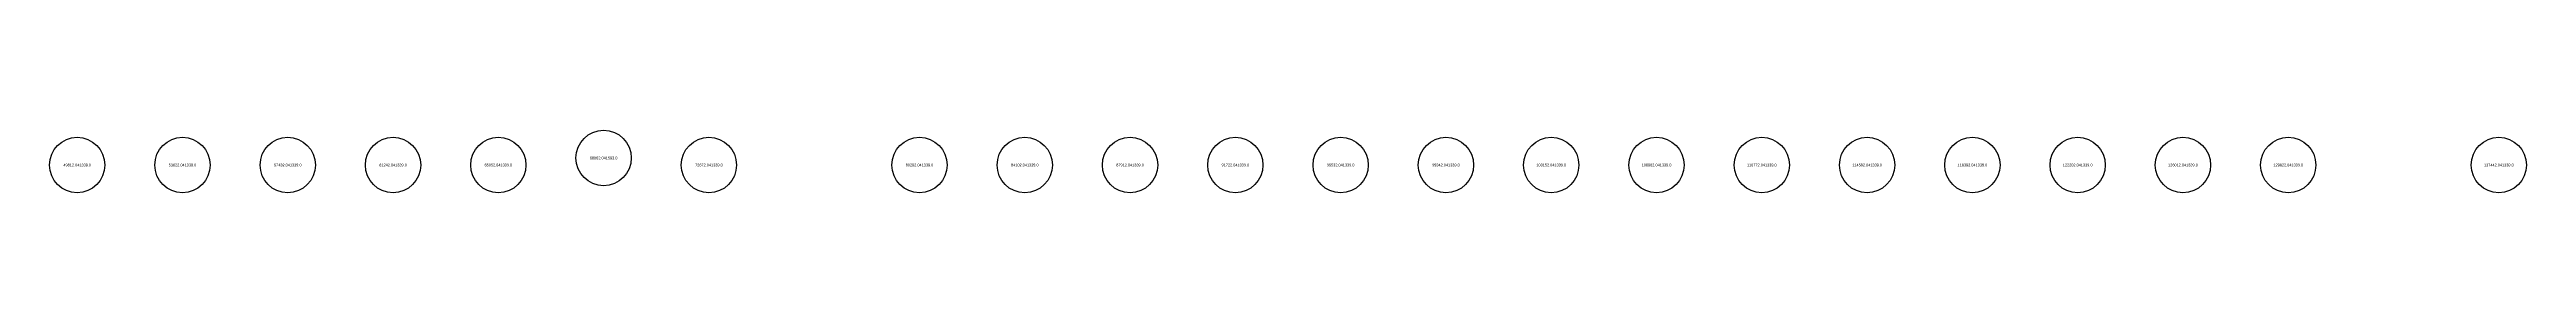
# Model space of a CAD drawing. Header units: metres. Extents: x -0.011 to 0.344, y -0.09 to 0.185.
# Drawn here: x 0.0488 to 0.1384, y 0.0403 to 0.0426 of the extents above; entities that cross this region are included whole.
import ezdxf
from ezdxf.enums import TextEntityAlignment as Align

# ---------------------------------------------------------------- set-up
doc = ezdxf.new("R2010")
doc.units = ezdxf.units.M

msp = doc.modelspace()

# ---------------------------------------------------------------- linework, layer by layer
at = {"layer": 'pins', "color": 2}
for centre in [(0.049812, 0.041339), (0.053622, 0.041339), (0.057432, 0.041339), (0.061242, 0.041339), (0.065052, 0.041339), (0.068862, 0.041593), (0.072672, 0.041339), (0.080292, 0.041339), (0.084102, 0.041339), (0.087912, 0.041339), (0.091722, 0.041339), (0.095532, 0.041339), (0.099342, 0.041339), (0.103152, 0.041339), (0.106962, 0.041339), (0.110772, 0.041339), (0.114582, 0.041339), (0.118392, 0.041339), (0.122202, 0.041339), (0.126012, 0.041339), (0.129822, 0.041339), (0.137442, 0.041339)]:
    msp.add_circle(centre, 0.001, dxfattribs=at)

# ---------------------------------------------------------------- texts
at = {"layer": 'pins-Cordinates', "color": 2}
for s, p in [('49812.041339.0', (0.049812, 0.041339)), ('53622.041339.0', (0.053622, 0.041339)), ('57432.041339.0', (0.057432, 0.041339)), ('61242.041339.0', (0.061242, 0.041339)), ('65052.041339.0', (0.065052, 0.041339)), ('68862.041593.0', (0.068862, 0.041593)), ('72672.041339.0', (0.072672, 0.041339)), ('80292.041339.0', (0.080292, 0.041339)), ('84102.041339.0', (0.084102, 0.041339)), ('87912.041339.0', (0.087912, 0.041339)), ('91722.041339.0', (0.091722, 0.041339)), ('95532.041339.0', (0.095532, 0.041339)), ('99342.041339.0', (0.099342, 0.041339)), ('103152.041339.0', (0.103152, 0.041339)), ('106962.041339.0', (0.106962, 0.041339)), ('110772.041339.0', (0.110772, 0.041339)), ('114582.041339.0', (0.114582, 0.041339)), ('118392.041339.0', (0.118392, 0.041339)), ('122202.041339.0', (0.122202, 0.041339)), ('126012.041339.0', (0.126012, 0.041339)), ('129822.041339.0', (0.129822, 0.041339)), ('137442.041339.0', (0.137442, 0.041339))]:
    msp.add_text(s, height=0.0001, dxfattribs=at).set_placement(p, align=Align.MIDDLE_CENTER)

doc.saveas('drawing.dxf')
